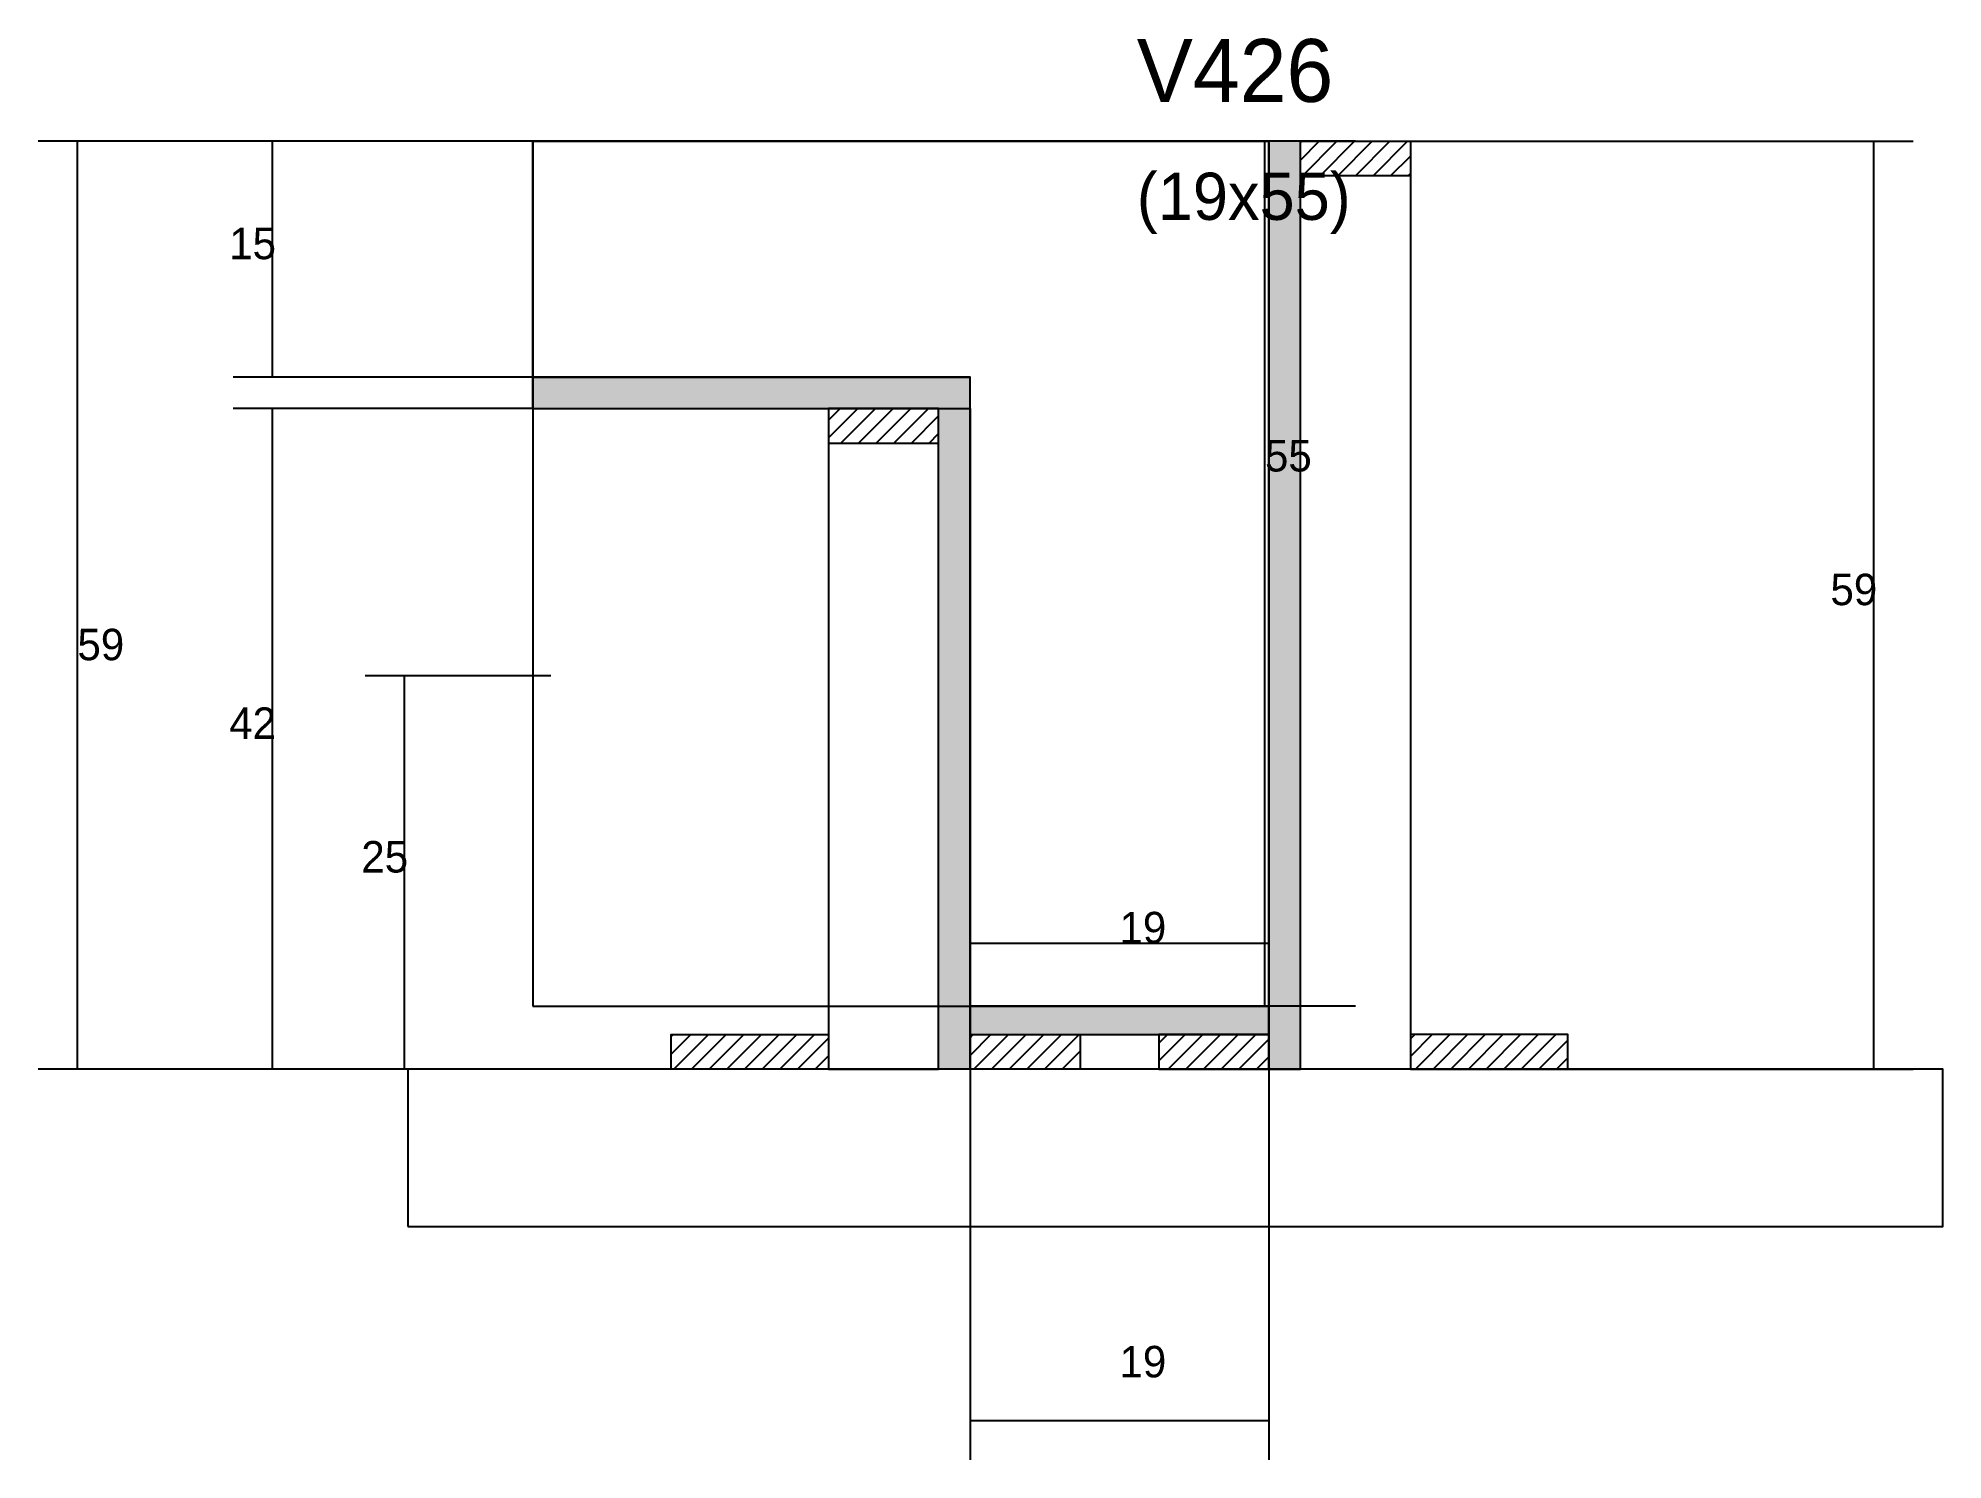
# Model space of a CAD drawing. Header units: metres. Extents: x -2848 to 22762, y -45195 to 1016.
# Drawn here: x 4660.3 to 4902.5, y -11167.7 to -10986.9 of the extents above; entities that cross this region are included whole.
import ezdxf

# ---------------------------------------------------------------- set-up
doc = ezdxf.new("R2010")
doc.units = ezdxf.units.M
for name, color, linetype in [('CONCRETO', 251, 'Continuous'), ('COTA', 4, 'Continuous'), ('Cota Seção (2x)', 4, 'Continuous'), ('Hachura', 253, 'Continuous'), ('Madeira', 126, 'Continuous'), ('Painéis', 200, 'Continuous'), ('Texto Seção', 7, 'Continuous')]:
    doc.layers.add(name, color=color, linetype=linetype)

msp = doc.modelspace()

# ---------------------------------------------------------------- texts
at = {"layer": 'COTA'}
for s, p in [('15', (4684.6, -11015)), ('59', (4888.2, -11059)), ('59', (4665.3, -11066)), ('42', (4684.6, -11076)), ('25', (4701.4, -11093)), ('19', (4797.8, -11157.2))]:
    msp.add_text(s, height=4, dxfattribs=at).set_placement(p)
at = {"layer": 'Cota Seção (2x)'}
for s, p in [('55', (4816.3, -11042)), ('19', (4797.8, -11102))]:
    msp.add_text(s, height=4, dxfattribs=at).set_placement(p)
at = {"layer": 'Texto Seção'}
for s, height, p in [('V426', 8, (4800, -10995)), ('(19x55)', 6, (4800, -11010))]:
    msp.add_text(s, height=height, dxfattribs=at).set_placement(p)

# ---------------------------------------------------------------- hatches: boundary and pattern name
at = {"layer": 'Hachura'}
h = msp.add_hatch(color=8, dxfattribs=at)
h.dxf.hatch_style = 1
h.paths.add_polyline_path([(4820.8, -11000), (4816.8, -11000), (4816.8, -11000), (4816.8, -11118), (4816.8, -11118), (4820.8, -11118), (4820.8, -11118), (4820.8, -11000)])
h = msp.add_hatch(dxfattribs=at)
h.set_pattern_fill('ANSI31', scale=0.5)
h.paths.add_polyline_path([(4820.8, -11004.4), (4820.8, -11000), (4820.8, -11000), (4834.8, -11000), (4834.8, -11000), (4834.8, -11004.4), (4834.8, -11004.4), (4820.8, -11004.4)])
h = msp.add_hatch(color=8, dxfattribs=at)
h.dxf.hatch_style = 1
h.paths.add_polyline_path([(4778.8, -11034), (4778.8, -11030), (4778.8, -11030), (4723.2, -11030), (4723.2, -11030), (4723.2, -11034), (4723.2, -11034), (4778.8, -11034)])
h = msp.add_hatch(dxfattribs=at)
h.set_pattern_fill('ANSI31', scale=0.5)
h.paths.add_polyline_path([(4774.8, -11038.4), (4774.8, -11034), (4774.8, -11034), (4760.8, -11034), (4760.8, -11034), (4760.8, -11038.4), (4760.8, -11038.4), (4774.8, -11038.4)])
h = msp.add_hatch(color=8, dxfattribs=at)
h.dxf.hatch_style = 1
h.paths.add_polyline_path([(4774.8, -11034), (4778.8, -11034), (4778.8, -11034), (4778.8, -11118), (4778.8, -11118), (4774.8, -11118), (4774.8, -11118), (4774.8, -11034)])
h = msp.add_hatch(color=8, dxfattribs=at)
h.dxf.hatch_style = 1
h.paths.add_polyline_path([(4816.8, -11113.6), (4816.8, -11110), (4816.8, -11110), (4778.8, -11110), (4778.8, -11110), (4778.8, -11113.6), (4778.8, -11113.6), (4816.8, -11113.6)])
h = msp.add_hatch(dxfattribs=at)
h.set_pattern_fill('ANSI31', scale=0.5)
h.paths.add_polyline_path([(4740.8, -11118), (4740.8, -11113.6), (4740.8, -11113.6), (4760.8, -11113.6), (4760.8, -11113.6), (4760.8, -11118), (4760.8, -11118), (4740.8, -11118)])
h = msp.add_hatch(dxfattribs=at)
h.set_pattern_fill('ANSI31', scale=0.5)
h.paths.add_polyline_path([(4778.8, -11118), (4778.8, -11113.6), (4778.8, -11113.6), (4792.8, -11113.6), (4792.8, -11113.6), (4792.8, -11118), (4792.8, -11118), (4778.8, -11118)])
h = msp.add_hatch(dxfattribs=at)
h.set_pattern_fill('ANSI31', scale=0.5)
h.paths.add_polyline_path([(4816.8, -11118), (4816.8, -11113.6), (4816.8, -11113.6), (4802.8, -11113.6), (4802.8, -11113.6), (4802.8, -11118), (4802.8, -11118), (4816.8, -11118)])
h = msp.add_hatch(dxfattribs=at)
h.set_pattern_fill('ANSI31', scale=0.5)
h.paths.add_polyline_path([(4854.8, -11118), (4854.8, -11113.6), (4854.8, -11113.6), (4834.8, -11113.6), (4834.8, -11113.6), (4834.8, -11118), (4834.8, -11118), (4854.8, -11118)])

# ---------------------------------------------------------------- linework, layer by layer
at = {"layer": 'CONCRETO'}
for points in [[(4723.2, -11030), (4723.2, -11000), (4816.8, -11000), (4816.8, -11030), (4816.8, -11030), (4816.8, -11110), (4778.8, -11110), (4778.8, -11030)], [(4723.2, -11110), (4816.8, -11110), (4816.8, -11000), (4723.2, -11000)]]:
    msp.add_lwpolyline(points, close=True, dxfattribs=at)
at = {"layer": 'COTA'}
for p, q in [((4723.2, -11000), (4660.3, -11000)), ((4665.3, -11118), (4665.3, -11000)), ((4723.2, -11000), (4685.1, -11000)), ((4690.1, -11030), (4690.1, -11000)), ((4834.8, -11000), (4898.7, -11000)), ((4893.7, -11118), (4893.7, -11000)), ((4723.2, -11030), (4685.1, -11030)), ((4723.2, -11034), (4685.1, -11034)), ((4690.1, -11118), (4690.1, -11034)), ((4725.5, -11068), (4701.9, -11068)), ((4706.9, -11118), (4706.9, -11068)), ((4745.2, -11118), (4660.3, -11118)), ((4745.2, -11118), (4685.1, -11118)), ((4725.5, -11118), (4701.9, -11118)), ((4778.8, -11118), (4778.8, -11167.7)), ((4816.8, -11118), (4816.8, -11167.7)), ((4850.4, -11118), (4898.7, -11118)), ((4778.8, -11162.7), (4816.8, -11162.7))]:
    msp.add_line(p, q, dxfattribs=at)
at = {"layer": 'Cota Seção (2x)'}
for p, q in [((4827.8, -11000), (4811.3, -11000)), ((4816.3, -11110), (4816.3, -11000)), ((4778.8, -11118), (4778.8, -11097)), ((4816.8, -11118), (4816.8, -11097)), ((4778.8, -11102), (4816.8, -11102)), ((4827.8, -11110), (4811.3, -11110))]:
    msp.add_line(p, q, dxfattribs=at)
at = {"layer": 'Madeira'}
for points in [[(4820.8, -11004.4), (4820.8, -11000), (4834.8, -11000), (4834.8, -11004.4)], [(4820.8, -11000), (4834.8, -11000), (4834.8, -11118), (4820.8, -11118)], [(4774.8, -11038.4), (4774.8, -11034), (4760.8, -11034), (4760.8, -11038.4)], [(4774.8, -11034), (4760.8, -11034), (4760.8, -11118), (4774.8, -11118)], [(4740.8, -11118), (4740.8, -11113.6), (4760.8, -11113.6), (4760.8, -11118)], [(4778.8, -11118), (4778.8, -11113.6), (4792.8, -11113.6), (4792.8, -11118)], [(4816.8, -11118), (4816.8, -11113.6), (4802.8, -11113.6), (4802.8, -11118)], [(4854.8, -11118), (4854.8, -11113.6), (4834.8, -11113.6), (4834.8, -11118)], [(4707.3, -11138), (4902.5, -11138), (4902.5, -11118), (4707.3, -11118)]]:
    msp.add_lwpolyline(points, close=True, dxfattribs=at)
at = {"layer": 'Painéis'}
for p, q in [((4723.2, -11030), (4778.8, -11030)), ((4723.2, -11034), (4723.2, -11030)), ((4778.8, -11034), (4778.8, -11030)), ((4778.8, -11118), (4778.8, -11034))]:
    msp.add_line(p, q, dxfattribs=at)
for points in [[(4820.8, -11000), (4816.8, -11000), (4816.8, -11118), (4820.8, -11118)], [(4778.8, -11034), (4778.8, -11030), (4723.2, -11030), (4723.2, -11034)], [(4774.8, -11034), (4778.8, -11034), (4778.8, -11118), (4774.8, -11118)], [(4816.8, -11113.6), (4816.8, -11110), (4778.8, -11110), (4778.8, -11113.6)]]:
    msp.add_lwpolyline(points, close=True, dxfattribs=at)

msp.set_redraw_order([(e.dxf.handle, doc.entitydb.next_handle()) for e in msp.query("TEXT MTEXT ATTDEF DIMENSION ARC_DIMENSION")])  # texts and dimensions are drawn at this point

doc.saveas('drawing.dxf')
